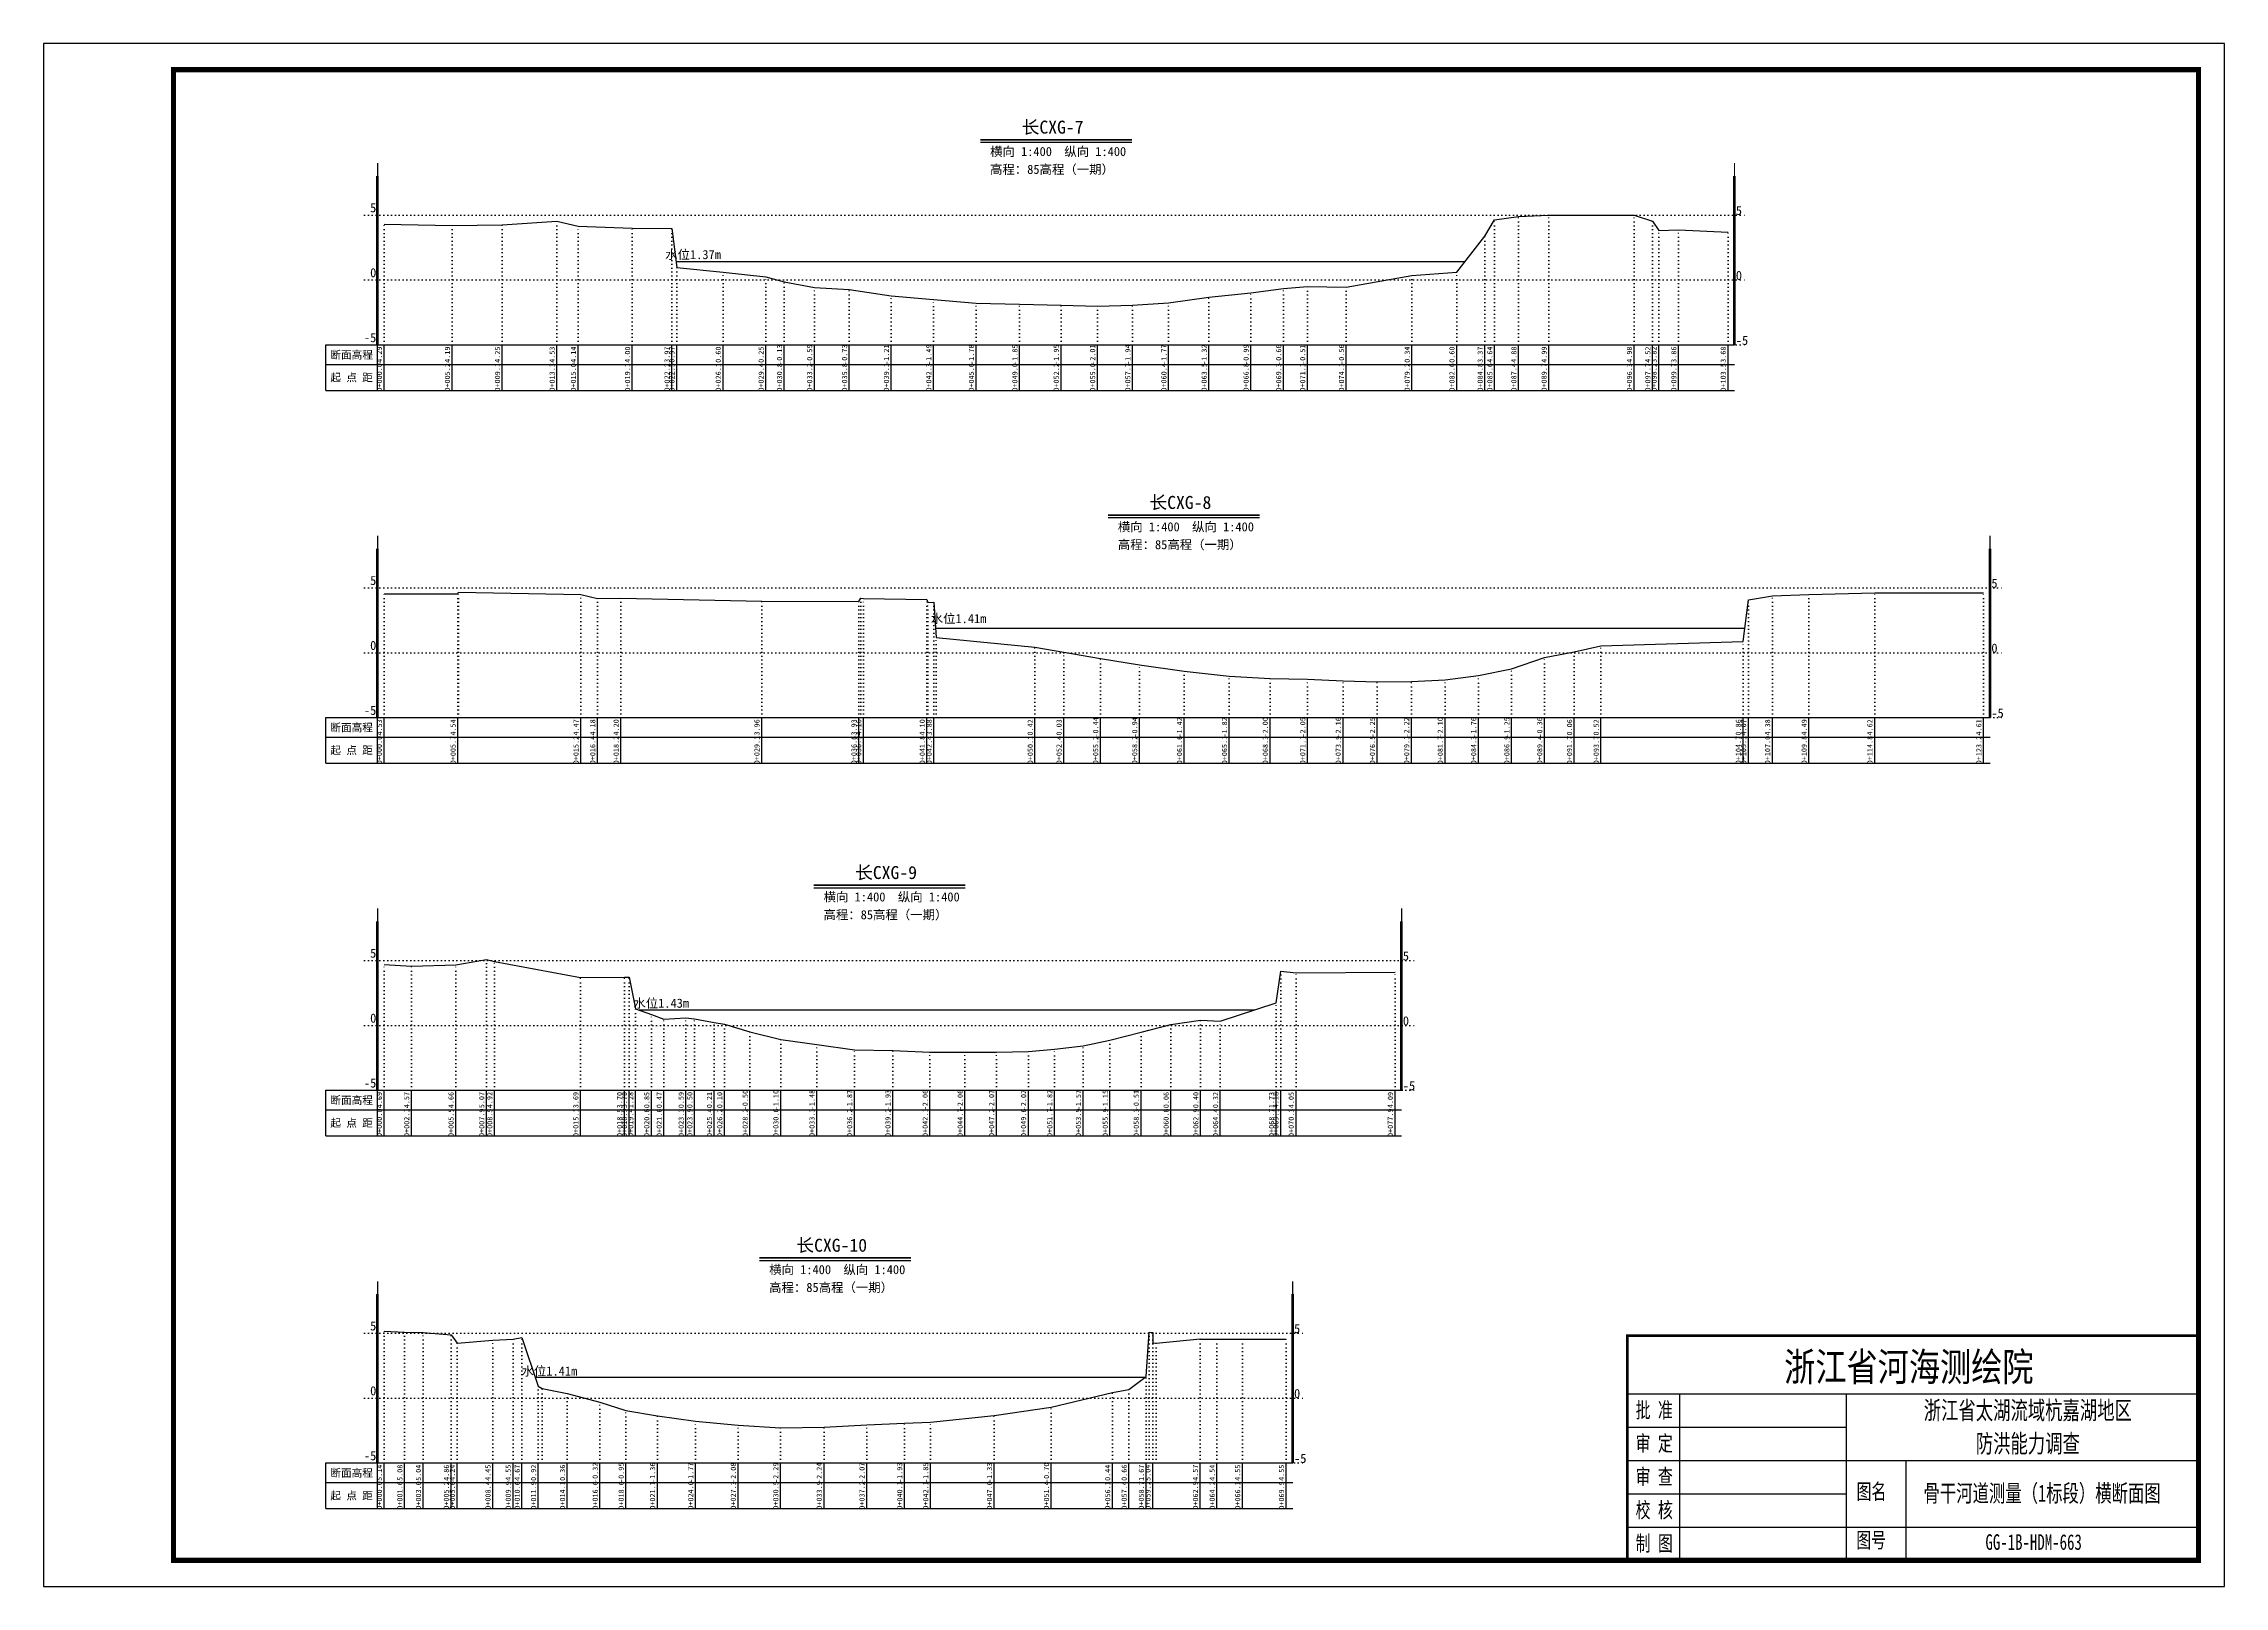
# Model space of a CAD drawing. Header units: millimetres. Extents: x 519117 to 521788, y 3371934 to 3372232.
# Drawn here: x 520017.2 to 520437.2, y 3371934.3 to 3372231.3 of the extents above; entities that cross this region are included whole.
import ezdxf
from ezdxf.enums import TextEntityAlignment as Align

# ---------------------------------------------------------------- set-up
doc = ezdxf.new("R2010")
doc.units = ezdxf.units.MM
doc.header["$LTSCALE"] = 0.4
doc.header["$MEASUREMENT"] = 0
doc.linetypes.add('X4', pattern=[1.6, 0, -1.6])
for name, color, linetype in [('DMX', 1, 'Continuous'), ('TEXT', 7, 'Continuous'), ('zdm1', 5, 'Continuous'), ('ZDMT5', 3, 'Continuous'), ('图层1', 4, 'Continuous'), ('图框', 7, 'Continuous'), ('断面名称', 5, 'Continuous'), ('比例尺', 3, 'Continuous')]:
    doc.layers.add(name, color=color, linetype=linetype)
doc.styles.add('HDM', font='仿宋_GB2312.ttf')
doc.styles.add('tk2', font='SimSun.ttf', dxfattribs={"width": 0.8})

msp = doc.modelspace()

# ---------------------------------------------------------------- linework, layer by layer
at = {"lineweight": 100, "const_width": 0.5}
msp.add_lwpolyline([(520432.23, 3371982.56), (520322.23, 3371982.56), (520322.23, 3371939.28), (520432.23, 3371939.28), (520432.23, 3371982.56)], dxfattribs=at)
at = {"layer": 'DMX', "linetype": 'Continuous', "flags": 128}
for points in [[(520082.8, 3372196.5), (520095.9, 3372196.25), (520105.55, 3372196.4), (520116.08, 3372197.1), (520120.18, 3372196.13), (520130.6, 3372195.78), (520138.2, 3372195.7), (520139.15, 3372188.2), (520148.08, 3372187.28), (520156.33, 3372186.4), (520159.88, 3372185.45), (520165.68, 3372184.3), (520172.4, 3372183.95), (520180.45, 3372182.75), (520188.63, 3372182.05), (520196.83, 3372181.33), (520205.2, 3372181.15), (520213.18, 3372180.9), (520220.18, 3372180.75), (520226.95, 3372180.93), (520233.9, 3372181.35), (520241.65, 3372182.48), (520249.73, 3372183.3), (520256, 3372184.13), (520260.63, 3372184.5), (520268.1, 3372184.38), (520280.75, 3372186.63), (520289.38, 3372187.28), (520294.8, 3372194.2), (520296.68, 3372197.38), (520301.3, 3372197.98), (520307.13, 3372198.25), (520323.55, 3372198.23), (520327.1, 3372197.08), (520328.3, 3372195.33), (520332.1, 3372195.43), (520341.63, 3372194.98)], [(520082.8, 3372125.35), (520097, 3372125.38), (520097.13, 3372125.65), (520120.68, 3372125.2), (520123.9, 3372124.48), (520128.4, 3372124.53), (520155.53, 3372123.93), (520174.2, 3372123.85), (520174.6, 3372124.5), (520175.13, 3372124.43), (520187.35, 3372124.28), (520187.55, 3372123.7), (520188.7, 3372123.73), (520189.13, 3372116.98), (520208.15, 3372115.08), (520213.7, 3372114.1), (520220.75, 3372112.93), (520228.28, 3372111.68), (520236.9, 3372110.48), (520245.58, 3372109.48), (520253.43, 3372109.03), (520260.65, 3372108.9), (520267.48, 3372108.63), (520274.05, 3372108.4), (520280.65, 3372108.48), (520287.13, 3372108.78), (520293.55, 3372109.63), (520299.95, 3372110.9), (520306.28, 3372113.13), (520312.03, 3372114.18), (520317.15, 3372115.33), (520344.53, 3372116.18), (520345.55, 3372124.2), (520350.18, 3372124.98), (520357.2, 3372125.25), (520369.88, 3372125.58), (520390.85, 3372125.55)], [(520082.8, 3372054), (520088.08, 3372053.7), (520096.6, 3372053.93), (520102.53, 3372054.95), (520104.08, 3372054.58), (520120.65, 3372051.5), (520129.08, 3372051.53), (520130, 3372051.53), (520131.23, 3372045.48), (520134.3, 3372044.4), (520136.7, 3372043.45), (520140.93, 3372043.75), (520142.6, 3372043.53), (520146.38, 3372042.8), (520148.35, 3372042.53), (520153.25, 3372041.03), (520159.18, 3372039.53), (520166.13, 3372038.58), (520173.38, 3372037.6), (520180.75, 3372037.45), (520187.93, 3372037.13), (520194.65, 3372037.13), (520200.73, 3372037.1), (520206.88, 3372037.23), (520211.93, 3372037.73), (520217.43, 3372038.35), (520222.6, 3372039.4), (520228.58, 3372041), (520234.33, 3372042.43), (520240.05, 3372043.28), (520243.85, 3372043.08), (520254.63, 3372046.6), (520255.48, 3372052.73), (520258.43, 3372052.4), (520277.5, 3372052.5)], [(520082.8, 3371983.38), (520086.75, 3371983.23), (520090.33, 3371983.13), (520095.7, 3371982.68), (520096.85, 3371981.13), (520103.73, 3371981.65), (520107.63, 3371981.9), (520109.35, 3371982.2), (520112.5, 3371972.83), (520113.23, 3371972.38), (520118.08, 3371971.43), (520124.38, 3371969.73), (520129.38, 3371968.15), (520135.43, 3371967.13), (520142.78, 3371966.1), (520150.98, 3371965.33), (520159.15, 3371964.8), (520167.53, 3371964.93), (520175.75, 3371965.35), (520183.03, 3371965.7), (520188.03, 3371965.9), (520200.3, 3371967.2), (520211.28, 3371968.78), (520223.08, 3371971.63), (520226.25, 3371972.18), (520229.55, 3371974.7), (520230.15, 3371983.2), (520230.83, 3371983.13), (520230.83, 3371981.15), (520231.48, 3371981.08), (520239.98, 3371981.95), (520239.98, 3371981.9), (520243.2, 3371981.88), (520248.1, 3371981.9), (520256.55, 3371981.9)]]:
    msp.add_lwpolyline(points, dxfattribs=at)
at = {"layer": 'TEXT', "color": 0}
for p, q in [((520322.23, 3371971.36, 0), (520432.23, 3371971.36, 0)), ((520332.31, 3371971.36, 0), (520332.31, 3371945.7, 0)), ((520364.39, 3371971.36, 0), (520364.39, 3371945.7, 0)), ((520322.23, 3371964.95, 0), (520364.39, 3371964.95, 0)), ((520322.23, 3371958.53, 0), (520364.39, 3371958.53, 0)), ((520364.39, 3371958.53, 0), (520432.23, 3371958.53, 0)), ((520375.88, 3371958.53, 0), (520375.88, 3371939.28, 0)), ((520322.23, 3371952.11, 0), (520364.39, 3371952.11, 0)), ((520322.23, 3371945.7, 0), (520432.23, 3371945.7, 0)), ((520332.31, 3371945.7, 0), (520332.31, 3371939.28, 0)), ((520364.39, 3371945.7, 0), (520364.39, 3371939.28, 0))]:
    msp.add_line(p, q, dxfattribs=at)
at = {"layer": 'zdm1', "linetype": 'Continuous'}
for p, q in [((520081.43, 3372173.28), (520081.43, 3372205.78)), ((520081.68, 3372173.28), (520081.68, 3372205.78)), ((520342.75, 3372173.28), (520342.75, 3372205.78)), ((520343, 3372173.28), (520343, 3372205.78)), ((520071.55, 3372164.53), (520071.55, 3372173.28)), ((520071.55, 3372173.28), (520082.8, 3372173.28)), ((520081.55, 3372164.53), (520081.55, 3372173.28)), ((520082.8, 3372173.28), (520342.88, 3372173.28)), ((520071.55, 3372169.53), (520342.88, 3372169.53)), ((520071.55, 3372164.53), (520342.88, 3372164.53)), ((520081.43, 3372101.53), (520081.43, 3372134.03)), ((520081.68, 3372101.53), (520081.68, 3372134.03)), ((520391.98, 3372101.53), (520391.98, 3372134.03)), ((520392.23, 3372101.53), (520392.23, 3372134.03)), ((520071.55, 3372092.78), (520071.55, 3372101.53)), ((520071.55, 3372101.53), (520082.8, 3372101.53)), ((520081.55, 3372092.78), (520081.55, 3372101.53)), ((520082.8, 3372101.53), (520392.1, 3372101.53)), ((520071.55, 3372097.78), (520392.1, 3372097.78)), ((520071.55, 3372092.78), (520392.1, 3372092.78)), ((520081.43, 3372029.78), (520081.43, 3372062.28)), ((520081.68, 3372029.78), (520081.68, 3372062.28)), ((520278.63, 3372029.78), (520278.63, 3372062.28)), ((520278.88, 3372029.78), (520278.88, 3372062.28)), ((520071.55, 3372021.03), (520071.55, 3372029.78)), ((520071.55, 3372029.78), (520082.8, 3372029.78)), ((520081.55, 3372021.03), (520081.55, 3372029.78)), ((520082.8, 3372029.78), (520278.75, 3372029.78)), ((520071.55, 3372026.03), (520278.75, 3372026.03)), ((520071.55, 3372021.03), (520278.75, 3372021.03)), ((520081.43, 3371958.03), (520081.43, 3371990.53)), ((520081.68, 3371958.03), (520081.68, 3371990.53)), ((520257.68, 3371958.03), (520257.68, 3371990.53)), ((520257.93, 3371958.03), (520257.93, 3371990.53)), ((520071.55, 3371949.28), (520071.55, 3371958.03)), ((520071.55, 3371958.03), (520082.8, 3371958.03)), ((520081.55, 3371949.28), (520081.55, 3371958.03)), ((520082.8, 3371958.03), (520257.8, 3371958.03)), ((520071.55, 3371954.28), (520257.8, 3371954.28)), ((520071.55, 3371949.28), (520257.8, 3371949.28))]:
    msp.add_line(p, q, dxfattribs=at)
at = {"layer": 'zdm1', "linetype": 'X4'}
for p, q in [((520079.05, 3372198.28), (520345.38, 3372198.28)), ((520079.05, 3372185.78), (520345.38, 3372185.78)), ((520079.05, 3372173.28), (520345.38, 3372173.28)), ((520079.05, 3372126.53), (520394.6, 3372126.53)), ((520079.05, 3372114.03), (520394.6, 3372114.03)), ((520079.05, 3372101.53), (520394.6, 3372101.53)), ((520079.05, 3372054.78), (520281.25, 3372054.78)), ((520079.05, 3372042.28), (520281.25, 3372042.28)), ((520079.05, 3372029.78), (520281.25, 3372029.78)), ((520079.05, 3371983.03), (520260.3, 3371983.03)), ((520079.05, 3371970.53), (520260.3, 3371970.53)), ((520079.05, 3371958.03), (520260.3, 3371958.03))]:
    msp.add_line(p, q, dxfattribs=at)
at = {"layer": 'zdm1', "linetype": 'Continuous', "flags": 128}
for points in [[(520081.55, 3372205.78, 0.25, 0.25, 0), (520081.55, 3372208.28, 0.25, 0.25, 0)], [(520342.88, 3372205.78, 0.25, 0.25, 0), (520342.88, 3372208.28, 0.25, 0.25, 0)], [(520081.55, 3372200.78, 0.25, 0.25, 0), (520081.55, 3372203.28, 0.25, 0.25, 0)], [(520342.88, 3372200.78, 0.25, 0.25, 0), (520342.88, 3372203.28, 0.25, 0.25, 0)], [(520081.55, 3372195.78, 0.25, 0.25, 0), (520081.55, 3372198.28, 0.25, 0.25, 0)], [(520342.88, 3372195.78, 0.25, 0.25, 0), (520342.88, 3372198.28, 0.25, 0.25, 0)], [(520081.55, 3372190.78, 0.25, 0.25, 0), (520081.55, 3372193.28, 0.25, 0.25, 0)], [(520342.88, 3372190.78, 0.25, 0.25, 0), (520342.88, 3372193.28, 0.25, 0.25, 0)], [(520081.55, 3372185.78, 0.25, 0.25, 0), (520081.55, 3372188.28, 0.25, 0.25, 0)], [(520342.88, 3372185.78, 0.25, 0.25, 0), (520342.88, 3372188.28, 0.25, 0.25, 0)], [(520081.55, 3372180.78, 0.25, 0.25, 0), (520081.55, 3372183.28, 0.25, 0.25, 0)], [(520342.88, 3372180.78, 0.25, 0.25, 0), (520342.88, 3372183.28, 0.25, 0.25, 0)], [(520081.55, 3372175.78, 0.25, 0.25, 0), (520081.55, 3372178.28, 0.25, 0.25, 0)], [(520342.88, 3372175.78, 0.25, 0.25, 0), (520342.88, 3372178.28, 0.25, 0.25, 0)], [(520081.55, 3372134.03, 0.25, 0.25, 0), (520081.55, 3372136.53, 0.25, 0.25, 0)], [(520392.1, 3372134.03, 0.25, 0.25, 0), (520392.1, 3372136.53, 0.25, 0.25, 0)], [(520081.55, 3372129.03, 0.25, 0.25, 0), (520081.55, 3372131.53, 0.25, 0.25, 0)], [(520392.1, 3372129.03, 0.25, 0.25, 0), (520392.1, 3372131.53, 0.25, 0.25, 0)], [(520081.55, 3372124.03, 0.25, 0.25, 0), (520081.55, 3372126.53, 0.25, 0.25, 0)], [(520392.1, 3372124.03, 0.25, 0.25, 0), (520392.1, 3372126.53, 0.25, 0.25, 0)], [(520081.55, 3372119.03, 0.25, 0.25, 0), (520081.55, 3372121.53, 0.25, 0.25, 0)], [(520392.1, 3372119.03, 0.25, 0.25, 0), (520392.1, 3372121.53, 0.25, 0.25, 0)], [(520081.55, 3372114.03, 0.25, 0.25, 0), (520081.55, 3372116.53, 0.25, 0.25, 0)], [(520392.1, 3372114.03, 0.25, 0.25, 0), (520392.1, 3372116.53, 0.25, 0.25, 0)], [(520081.55, 3372109.03, 0.25, 0.25, 0), (520081.55, 3372111.53, 0.25, 0.25, 0)], [(520392.1, 3372109.03, 0.25, 0.25, 0), (520392.1, 3372111.53, 0.25, 0.25, 0)], [(520081.55, 3372104.03, 0.25, 0.25, 0), (520081.55, 3372106.53, 0.25, 0.25, 0)], [(520392.1, 3372104.03, 0.25, 0.25, 0), (520392.1, 3372106.53, 0.25, 0.25, 0)], [(520081.55, 3372062.28, 0.25, 0.25, 0), (520081.55, 3372064.78, 0.25, 0.25, 0)], [(520278.75, 3372062.28, 0.25, 0.25, 0), (520278.75, 3372064.78, 0.25, 0.25, 0)], [(520081.55, 3372057.28, 0.25, 0.25, 0), (520081.55, 3372059.78, 0.25, 0.25, 0)], [(520278.75, 3372057.28, 0.25, 0.25, 0), (520278.75, 3372059.78, 0.25, 0.25, 0)], [(520081.55, 3372052.28, 0.25, 0.25, 0), (520081.55, 3372054.78, 0.25, 0.25, 0)], [(520278.75, 3372052.28, 0.25, 0.25, 0), (520278.75, 3372054.78, 0.25, 0.25, 0)], [(520081.55, 3372047.28, 0.25, 0.25, 0), (520081.55, 3372049.78, 0.25, 0.25, 0)], [(520278.75, 3372047.28, 0.25, 0.25, 0), (520278.75, 3372049.78, 0.25, 0.25, 0)], [(520081.55, 3372042.28, 0.25, 0.25, 0), (520081.55, 3372044.78, 0.25, 0.25, 0)], [(520278.75, 3372042.28, 0.25, 0.25, 0), (520278.75, 3372044.78, 0.25, 0.25, 0)], [(520081.55, 3372037.28, 0.25, 0.25, 0), (520081.55, 3372039.78, 0.25, 0.25, 0)], [(520278.75, 3372037.28, 0.25, 0.25, 0), (520278.75, 3372039.78, 0.25, 0.25, 0)], [(520081.55, 3372032.28, 0.25, 0.25, 0), (520081.55, 3372034.78, 0.25, 0.25, 0)], [(520278.75, 3372032.28, 0.25, 0.25, 0), (520278.75, 3372034.78, 0.25, 0.25, 0)], [(520081.55, 3371990.53, 0.25, 0.25, 0), (520081.55, 3371993.03, 0.25, 0.25, 0)], [(520257.8, 3371990.53, 0.25, 0.25, 0), (520257.8, 3371993.03, 0.25, 0.25, 0)], [(520081.55, 3371985.53, 0.25, 0.25, 0), (520081.55, 3371988.03, 0.25, 0.25, 0)], [(520257.8, 3371985.53, 0.25, 0.25, 0), (520257.8, 3371988.03, 0.25, 0.25, 0)], [(520081.55, 3371980.53, 0.25, 0.25, 0), (520081.55, 3371983.03, 0.25, 0.25, 0)], [(520257.8, 3371980.53, 0.25, 0.25, 0), (520257.8, 3371983.03, 0.25, 0.25, 0)], [(520081.55, 3371975.53, 0.25, 0.25, 0), (520081.55, 3371978.03, 0.25, 0.25, 0)], [(520257.8, 3371975.53, 0.25, 0.25, 0), (520257.8, 3371978.03, 0.25, 0.25, 0)], [(520081.55, 3371970.53, 0.25, 0.25, 0), (520081.55, 3371973.03, 0.25, 0.25, 0)], [(520257.8, 3371970.53, 0.25, 0.25, 0), (520257.8, 3371973.03, 0.25, 0.25, 0)], [(520081.55, 3371965.53, 0.25, 0.25, 0), (520081.55, 3371968.03, 0.25, 0.25, 0)], [(520257.8, 3371965.53, 0.25, 0.25, 0), (520257.8, 3371968.03, 0.25, 0.25, 0)], [(520081.55, 3371960.53, 0.25, 0.25, 0), (520081.55, 3371963.03, 0.25, 0.25, 0)], [(520257.8, 3371960.53, 0.25, 0.25, 0), (520257.8, 3371963.03, 0.25, 0.25, 0)]]:
    msp.add_lwpolyline(points, format="xyseb", dxfattribs=at)
at = {"layer": 'ZDMT5', "linetype": 'X4'}
for p, q in [((520116.08, 3372173.28), (520116.08, 3372197.1)), ((520296.68, 3372173.28), (520296.68, 3372197.38)), ((520301.3, 3372173.28), (520301.3, 3372197.98)), ((520307.13, 3372173.28), (520307.13, 3372198.25)), ((520323.55, 3372173.28), (520323.55, 3372198.23)), ((520327.1, 3372173.28), (520327.1, 3372197.08)), ((520082.8, 3372173.28), (520082.8, 3372196.5)), ((520095.9, 3372173.28), (520095.9, 3372196.25)), ((520105.55, 3372173.28), (520105.55, 3372196.4)), ((520120.18, 3372173.28), (520120.18, 3372196.13)), ((520130.6, 3372173.28), (520130.6, 3372195.78)), ((520138.2, 3372173.28), (520138.2, 3372195.7)), ((520294.8, 3372173.28), (520294.8, 3372194.2)), ((520328.3, 3372173.28), (520328.3, 3372195.33)), ((520332.1, 3372173.28), (520332.1, 3372195.43)), ((520341.63, 3372173.28), (520341.63, 3372194.98)), ((520139.15, 3372173.28), (520139.15, 3372188.2)), ((520148.08, 3372173.28), (520148.08, 3372187.28)), ((520156.33, 3372173.28), (520156.33, 3372186.4)), ((520159.88, 3372173.28), (520159.88, 3372185.45)), ((520165.68, 3372173.28), (520165.68, 3372184.3)), ((520260.63, 3372173.28), (520260.63, 3372184.5)), ((520268.1, 3372173.28), (520268.1, 3372184.38)), ((520280.75, 3372173.28), (520280.75, 3372186.63)), ((520289.38, 3372173.28), (520289.38, 3372187.28)), ((520172.4, 3372173.28), (520172.4, 3372183.95)), ((520180.45, 3372173.28), (520180.45, 3372182.75)), ((520188.63, 3372173.28), (520188.63, 3372182.05)), ((520196.83, 3372173.28), (520196.83, 3372181.33)), ((520205.2, 3372173.28), (520205.2, 3372181.15)), ((520213.18, 3372173.28), (520213.18, 3372180.9)), ((520220.18, 3372173.28), (520220.18, 3372180.75)), ((520226.95, 3372173.28), (520226.95, 3372180.93)), ((520233.9, 3372173.28), (520233.9, 3372181.35)), ((520241.65, 3372173.28), (520241.65, 3372182.48)), ((520249.73, 3372173.28), (520249.73, 3372183.3)), ((520256, 3372173.28), (520256, 3372184.13)), ((520097.13, 3372101.53), (520097.13, 3372125.65)), ((520369.88, 3372101.53), (520369.88, 3372125.58)), ((520390.85, 3372101.53), (520390.85, 3372125.55)), ((520082.8, 3372101.53), (520082.8, 3372125.35)), ((520097, 3372101.53), (520097, 3372125.38)), ((520120.68, 3372101.53), (520120.68, 3372125.2)), ((520123.9, 3372101.53), (520123.9, 3372124.48)), ((520128.4, 3372101.53), (520128.4, 3372124.53)), ((520155.53, 3372101.53), (520155.53, 3372123.93)), ((520174.2, 3372101.53), (520174.2, 3372123.85)), ((520174.6, 3372101.53), (520174.6, 3372124.5)), ((520175.13, 3372101.53), (520175.13, 3372124.43)), ((520187.35, 3372101.53), (520187.35, 3372124.28)), ((520187.55, 3372101.53), (520187.55, 3372123.7)), ((520188.7, 3372101.53), (520188.7, 3372123.73)), ((520345.55, 3372101.53), (520345.55, 3372124.2)), ((520350.18, 3372101.53), (520350.18, 3372124.98)), ((520357.2, 3372101.53), (520357.2, 3372125.25)), ((520189.13, 3372101.53), (520189.13, 3372116.98)), ((520208.15, 3372101.53), (520208.15, 3372115.08)), ((520213.7, 3372101.53), (520213.7, 3372114.1)), ((520220.75, 3372101.53), (520220.75, 3372112.93)), ((520306.28, 3372101.53), (520306.28, 3372113.13)), ((520312.03, 3372101.53), (520312.03, 3372114.18)), ((520317.15, 3372101.53), (520317.15, 3372115.33)), ((520344.53, 3372101.53), (520344.53, 3372116.18)), ((520228.28, 3372101.53), (520228.28, 3372111.68)), ((520236.9, 3372101.53), (520236.9, 3372110.48)), ((520245.58, 3372101.53), (520245.58, 3372109.48)), ((520253.43, 3372101.53), (520253.43, 3372109.03)), ((520260.65, 3372101.53), (520260.65, 3372108.9)), ((520267.48, 3372101.53), (520267.48, 3372108.63)), ((520287.13, 3372101.53), (520287.13, 3372108.78)), ((520293.55, 3372101.53), (520293.55, 3372109.63)), ((520299.95, 3372101.53), (520299.95, 3372110.9)), ((520274.05, 3372101.53), (520274.05, 3372108.4)), ((520280.65, 3372101.53), (520280.65, 3372108.48)), ((520082.8, 3372029.78), (520082.8, 3372054)), ((520102.53, 3372029.78), (520102.53, 3372054.95)), ((520104.08, 3372029.78), (520104.08, 3372054.58)), ((520088.08, 3372029.78), (520088.08, 3372053.7)), ((520096.6, 3372029.78), (520096.6, 3372053.93)), ((520120.65, 3372029.78), (520120.65, 3372051.5)), ((520129.08, 3372029.78), (520129.08, 3372051.53)), ((520130, 3372029.78), (520130, 3372051.53)), ((520255.48, 3372029.78), (520255.48, 3372052.73)), ((520258.43, 3372029.78), (520258.43, 3372052.4)), ((520277.5, 3372029.78), (520277.5, 3372052.5)), ((520254.63, 3372029.78), (520254.63, 3372046.6)), ((520131.23, 3372029.78), (520131.23, 3372045.48)), ((520134.3, 3372029.78), (520134.3, 3372044.4)), ((520136.7, 3372029.78), (520136.7, 3372043.45)), ((520140.93, 3372029.78), (520140.93, 3372043.75)), ((520142.6, 3372029.78), (520142.6, 3372043.53)), ((520146.38, 3372029.78), (520146.38, 3372042.8)), ((520148.35, 3372029.78), (520148.35, 3372042.53)), ((520234.33, 3372029.78), (520234.33, 3372042.43)), ((520240.05, 3372029.78), (520240.05, 3372043.28)), ((520243.85, 3372029.78), (520243.85, 3372043.08)), ((520153.25, 3372029.78), (520153.25, 3372041.03)), ((520159.18, 3372029.78), (520159.18, 3372039.53)), ((520166.13, 3372029.78), (520166.13, 3372038.58)), ((520173.38, 3372029.78), (520173.38, 3372037.6)), ((520180.75, 3372029.78), (520180.75, 3372037.45)), ((520206.88, 3372029.78), (520206.88, 3372037.23)), ((520211.93, 3372029.78), (520211.93, 3372037.73)), ((520217.43, 3372029.78), (520217.43, 3372038.35)), ((520222.6, 3372029.78), (520222.6, 3372039.4)), ((520228.58, 3372029.78), (520228.58, 3372041)), ((520187.93, 3372029.78), (520187.93, 3372037.13)), ((520194.65, 3372029.78), (520194.65, 3372037.13)), ((520200.73, 3372029.78), (520200.73, 3372037.1)), ((520082.8, 3371958.03), (520082.8, 3371983.38)), ((520086.75, 3371958.03), (520086.75, 3371983.23)), ((520090.33, 3371958.03), (520090.33, 3371983.13)), ((520095.7, 3371958.03), (520095.7, 3371982.68)), ((520230.15, 3371958.03), (520230.15, 3371983.2)), ((520230.83, 3371958.03), (520230.83, 3371983.13)), ((520096.85, 3371958.03), (520096.85, 3371981.13)), ((520103.73, 3371958.03), (520103.73, 3371981.65)), ((520107.63, 3371958.03), (520107.63, 3371981.9)), ((520109.35, 3371958.03), (520109.35, 3371982.2)), ((520230.83, 3371958.03), (520230.83, 3371981.15)), ((520231.48, 3371958.03), (520231.48, 3371981.08)), ((520239.98, 3371958.03), (520239.98, 3371981.95)), ((520239.98, 3371958.03), (520239.98, 3371981.9)), ((520243.2, 3371958.03), (520243.2, 3371981.88)), ((520248.1, 3371958.03), (520248.1, 3371981.9)), ((520256.55, 3371958.03), (520256.55, 3371981.9)), ((520229.55, 3371958.03), (520229.55, 3371974.7)), ((520112.5, 3371958.03), (520112.5, 3371972.83)), ((520113.23, 3371958.03), (520113.23, 3371972.38)), ((520118.08, 3371958.03), (520118.08, 3371971.43)), ((520223.08, 3371958.03), (520223.08, 3371971.63)), ((520226.25, 3371958.03), (520226.25, 3371972.18)), ((520124.38, 3371958.03), (520124.38, 3371969.73)), ((520129.38, 3371958.03), (520129.38, 3371968.15)), ((520135.43, 3371958.03), (520135.43, 3371967.13)), ((520142.78, 3371958.03), (520142.78, 3371966.1)), ((520188.03, 3371958.03), (520188.03, 3371965.9)), ((520200.3, 3371958.03), (520200.3, 3371967.2)), ((520211.28, 3371958.03), (520211.28, 3371968.78)), ((520150.98, 3371958.03), (520150.98, 3371965.33)), ((520159.15, 3371958.03), (520159.15, 3371964.8)), ((520167.53, 3371958.03), (520167.53, 3371964.93)), ((520175.75, 3371958.03), (520175.75, 3371965.35)), ((520183.03, 3371958.03), (520183.03, 3371965.7))]:
    msp.add_line(p, q, dxfattribs=at)
at = {"layer": 'ZDMT5', "linetype": 'Continuous'}
for p, q in [((520082.8, 3372164.53), (520082.8, 3372173.28)), ((520095.9, 3372164.53), (520095.9, 3372173.28)), ((520105.55, 3372164.53), (520105.55, 3372173.28)), ((520116.08, 3372164.53), (520116.08, 3372173.28)), ((520120.18, 3372164.53), (520120.18, 3372173.28)), ((520130.6, 3372164.53), (520130.6, 3372173.28)), ((520138.2, 3372164.53), (520138.2, 3372173.28)), ((520139.15, 3372164.53), (520139.15, 3372173.28)), ((520148.08, 3372164.53), (520148.08, 3372173.28)), ((520156.33, 3372164.53), (520156.33, 3372173.28)), ((520159.88, 3372164.53), (520159.88, 3372173.28)), ((520165.68, 3372164.53), (520165.68, 3372173.28)), ((520172.4, 3372164.53), (520172.4, 3372173.28)), ((520180.45, 3372164.53), (520180.45, 3372173.28)), ((520188.63, 3372164.53), (520188.63, 3372173.28)), ((520196.83, 3372164.53), (520196.83, 3372173.28)), ((520205.2, 3372164.53), (520205.2, 3372173.28)), ((520213.18, 3372164.53), (520213.18, 3372173.28)), ((520220.18, 3372164.53), (520220.18, 3372173.28)), ((520226.95, 3372164.53), (520226.95, 3372173.28)), ((520233.9, 3372164.53), (520233.9, 3372173.28)), ((520241.65, 3372164.53), (520241.65, 3372173.28)), ((520249.73, 3372164.53), (520249.73, 3372173.28)), ((520256, 3372164.53), (520256, 3372173.28)), ((520260.63, 3372164.53), (520260.63, 3372173.28)), ((520268.1, 3372164.53), (520268.1, 3372173.28)), ((520280.75, 3372164.53), (520280.75, 3372173.28)), ((520289.38, 3372164.53), (520289.38, 3372173.28)), ((520294.8, 3372164.53), (520294.8, 3372173.28)), ((520296.68, 3372164.53), (520296.68, 3372173.28)), ((520301.3, 3372164.53), (520301.3, 3372173.28)), ((520307.13, 3372164.53), (520307.13, 3372173.28)), ((520323.55, 3372164.53), (520323.55, 3372173.28)), ((520327.1, 3372164.53), (520327.1, 3372173.28)), ((520328.3, 3372164.53), (520328.3, 3372173.28)), ((520332.1, 3372164.53), (520332.1, 3372173.28)), ((520341.63, 3372164.53), (520341.63, 3372173.28)), ((520082.8, 3372092.78), (520082.8, 3372101.53)), ((520097, 3372092.78), (520097, 3372101.53)), ((520120.68, 3372092.78), (520120.68, 3372101.53)), ((520123.9, 3372092.78), (520123.9, 3372101.53)), ((520128.4, 3372092.78), (520128.4, 3372101.53)), ((520155.53, 3372092.78), (520155.53, 3372101.53)), ((520174.2, 3372092.78), (520174.2, 3372101.53)), ((520175.13, 3372092.78), (520175.13, 3372101.53)), ((520187.35, 3372092.78), (520187.35, 3372101.53)), ((520188.7, 3372092.78), (520188.7, 3372101.53)), ((520208.15, 3372092.78), (520208.15, 3372101.53)), ((520213.7, 3372092.78), (520213.7, 3372101.53)), ((520220.75, 3372092.78), (520220.75, 3372101.53)), ((520228.28, 3372092.78), (520228.28, 3372101.53)), ((520236.9, 3372092.78), (520236.9, 3372101.53)), ((520245.58, 3372092.78), (520245.58, 3372101.53)), ((520253.43, 3372092.78), (520253.43, 3372101.53)), ((520260.65, 3372092.78), (520260.65, 3372101.53)), ((520267.48, 3372092.78), (520267.48, 3372101.53)), ((520274.05, 3372092.78), (520274.05, 3372101.53)), ((520280.65, 3372092.78), (520280.65, 3372101.53)), ((520287.13, 3372092.78), (520287.13, 3372101.53)), ((520293.55, 3372092.78), (520293.55, 3372101.53)), ((520299.95, 3372092.78), (520299.95, 3372101.53)), ((520306.28, 3372092.78), (520306.28, 3372101.53)), ((520312.03, 3372092.78), (520312.03, 3372101.53)), ((520317.15, 3372092.78), (520317.15, 3372101.53)), ((520344.53, 3372092.78), (520344.53, 3372101.53)), ((520345.55, 3372092.78), (520345.55, 3372101.53)), ((520350.18, 3372092.78), (520350.18, 3372101.53)), ((520357.2, 3372092.78), (520357.2, 3372101.53)), ((520369.88, 3372092.78), (520369.88, 3372101.53)), ((520390.85, 3372092.78), (520390.85, 3372101.53)), ((520082.8, 3372021.03), (520082.8, 3372029.78)), ((520088.08, 3372021.03), (520088.08, 3372029.78)), ((520096.6, 3372021.03), (520096.6, 3372029.78)), ((520102.53, 3372021.03), (520102.53, 3372029.78)), ((520104.08, 3372021.03), (520104.08, 3372029.78)), ((520120.65, 3372021.03), (520120.65, 3372029.78)), ((520129.08, 3372021.03), (520129.08, 3372029.78)), ((520130, 3372021.03), (520130, 3372029.78)), ((520131.23, 3372021.03), (520131.23, 3372029.78)), ((520134.3, 3372021.03), (520134.3, 3372029.78)), ((520136.7, 3372021.03), (520136.7, 3372029.78)), ((520140.93, 3372021.03), (520140.93, 3372029.78)), ((520142.6, 3372021.03), (520142.6, 3372029.78)), ((520146.38, 3372021.03), (520146.38, 3372029.78)), ((520148.35, 3372021.03), (520148.35, 3372029.78)), ((520153.25, 3372021.03), (520153.25, 3372029.78)), ((520159.18, 3372021.03), (520159.18, 3372029.78)), ((520166.13, 3372021.03), (520166.13, 3372029.78)), ((520173.38, 3372021.03), (520173.38, 3372029.78)), ((520180.75, 3372021.03), (520180.75, 3372029.78)), ((520187.93, 3372021.03), (520187.93, 3372029.78)), ((520194.65, 3372021.03), (520194.65, 3372029.78)), ((520200.73, 3372021.03), (520200.73, 3372029.78)), ((520206.88, 3372021.03), (520206.88, 3372029.78)), ((520211.93, 3372021.03), (520211.93, 3372029.78)), ((520217.43, 3372021.03), (520217.43, 3372029.78)), ((520222.6, 3372021.03), (520222.6, 3372029.78)), ((520228.58, 3372021.03), (520228.58, 3372029.78)), ((520234.33, 3372021.03), (520234.33, 3372029.78)), ((520240.05, 3372021.03), (520240.05, 3372029.78)), ((520243.85, 3372021.03), (520243.85, 3372029.78)), ((520254.63, 3372021.03), (520254.63, 3372029.78)), ((520255.48, 3372021.03), (520255.48, 3372029.78)), ((520258.43, 3372021.03), (520258.43, 3372029.78)), ((520277.5, 3372021.03), (520277.5, 3372029.78)), ((520082.8, 3371949.28), (520082.8, 3371958.03)), ((520086.75, 3371949.28), (520086.75, 3371958.03)), ((520090.33, 3371949.28), (520090.33, 3371958.03)), ((520095.7, 3371949.28), (520095.7, 3371958.03)), ((520096.85, 3371949.28), (520096.85, 3371958.03)), ((520103.73, 3371949.28), (520103.73, 3371958.03)), ((520107.63, 3371949.28), (520107.63, 3371958.03)), ((520109.35, 3371949.28), (520109.35, 3371958.03)), ((520112.5, 3371949.28), (520112.5, 3371958.03)), ((520118.08, 3371949.28), (520118.08, 3371958.03)), ((520124.38, 3371949.28), (520124.38, 3371958.03)), ((520129.38, 3371949.28), (520129.38, 3371958.03)), ((520135.43, 3371949.28), (520135.43, 3371958.03)), ((520142.78, 3371949.28), (520142.78, 3371958.03)), ((520150.98, 3371949.28), (520150.98, 3371958.03)), ((520159.15, 3371949.28), (520159.15, 3371958.03)), ((520167.53, 3371949.28), (520167.53, 3371958.03)), ((520175.75, 3371949.28), (520175.75, 3371958.03)), ((520183.03, 3371949.28), (520183.03, 3371958.03)), ((520188.03, 3371949.28), (520188.03, 3371958.03)), ((520200.3, 3371949.28), (520200.3, 3371958.03)), ((520211.28, 3371949.28), (520211.28, 3371958.03)), ((520223.08, 3371949.28), (520223.08, 3371958.03)), ((520226.25, 3371949.28), (520226.25, 3371958.03)), ((520229.55, 3371949.28), (520229.55, 3371958.03)), ((520230.83, 3371949.28), (520230.83, 3371958.03)), ((520239.98, 3371949.28), (520239.98, 3371958.03)), ((520243.2, 3371949.28), (520243.2, 3371958.03)), ((520248.1, 3371949.28), (520248.1, 3371958.03)), ((520256.55, 3371949.28), (520256.55, 3371958.03))]:
    msp.add_line(p, q, dxfattribs=at)
at = {"layer": '图层1', "color": 6, "linetype": 'Continuous', "flags": 128}
for points in [[(520290.95, 3372189.29), (520139.01, 3372189.29)], [(520189.02, 3372118.75), (520344.85, 3372118.75)], [(520131.9, 3372045.24), (520250.46, 3372045.24)], [(520229.27, 3371974.49), (520111.94, 3371974.49)]]:
    msp.add_lwpolyline(points, dxfattribs=at)
at = {"layer": '图框', "flags": 128}
msp.add_lwpolyline([(520017.23, 3371934.28), (520437.23, 3371934.28), (520437.23, 3372231.28), (520017.23, 3372231.28)], close=True, dxfattribs=at)
at = {"layer": '图框', "const_width": 1, "flags": 128}
msp.add_lwpolyline([(520042.23, 3371939.28), (520432.23, 3371939.28), (520432.23, 3372226.28), (520042.23, 3372226.28)], close=True, dxfattribs=at)
at = {"layer": '比例尺', "color": 3, "linetype": 'Continuous', "lineweight": 40}
for p, q in [((520197.65, 3372212.78), (520226.78, 3372212.78)), ((520222.26, 3372140.53), (520251.39, 3372140.53)), ((520165.59, 3372069.28), (520194.71, 3372069.28)), ((520155.11, 3371997.53), (520184.24, 3371997.53))]:
    msp.add_line(p, q, dxfattribs=at)
at = {"layer": '比例尺', "color": 3, "linetype": 'Continuous'}
for p, q in [((520197.65, 3372212.28), (520226.78, 3372212.28)), ((520222.26, 3372140.03), (520251.39, 3372140.03)), ((520165.59, 3372068.78), (520194.71, 3372068.78)), ((520155.11, 3371997.03), (520184.24, 3371997.03))]:
    msp.add_line(p, q, dxfattribs=at)

# ---------------------------------------------------------------- texts
at = {"layer": 'TEXT', "color": 7, "ltscale": 8, "style": 'tk2'}
for tag, p, s, height, width in [('浙江省河海测绘院', (520352.45, 3371973.79, 0), '（单位名称）', 5.5, 0.8), ('批 准', (520323.84, 3371966.73, 0), '批准', 3, 0.7), ('审 定', (520323.84, 3371960.32, 0), '审定', 3, 0.7), ('审 查', (520323.84, 3371953.9, 0), '审 查', 3, 0.7), ('图名', (520366.38, 3371951.03, 0), '审查', 3, 0.7), ('校 核', (520323.84, 3371947.48, 0), '校 核', 3, 0.7), ('图号', (520366.33, 3371941.7, 0), '图号', 3, 0.7), ('制 图', (520323.84, 3371941.07, 0), '制 图', 3, 0.7)]:
    msp.add_attdef(tag, p, s, height=height, dxfattribs=dict(at, width=width))
at = {"layer": 'TEXT', "color": 0, "style": 'tk2', "width": 0.7}
for tag, text, height, p in [('浙江省太湖流域杭嘉湖地区', '浙江省太湖流域杭嘉湖地区', 3.5, (520399.37, 3371968.18, -206.67)), ('防洪能力调查', '防洪能力调查', 3.5, (520399.37, 3371961.78, -206.67)), ('骨干河道测量（1标段）横断面图', '骨干河道测量（1标段）横断面图', 3.3, (520402.12, 3371952.21, -206.67)), ('GG-1B-HDM-663', 'GG-1B-HDM-001', 3, (520400.49, 3371942.81, -206.67))]:
    msp.add_attdef(tag, text=text, height=height, dxfattribs=at).set_placement(p, align=Align.MIDDLE_CENTER)
at = {"layer": 'zdm1', "linetype": 'Continuous', "style": 'HDM'}
for s, p in [('5', (520081.3, 3372198.28)), ('0', (520081.3, 3372185.78)), ('-5', (520081.3, 3372173.28)), ('5', (520081.3, 3372126.53)), ('0', (520081.3, 3372114.03)), ('-5', (520081.3, 3372101.53)), ('5', (520081.3, 3372054.78)), ('0', (520081.3, 3372042.28)), ('-5', (520081.3, 3372029.78)), ('5', (520081.3, 3371983.03)), ('0', (520081.3, 3371970.53)), ('-5', (520081.3, 3371958.03))]:
    msp.add_text(s, height=1.75, dxfattribs=at).set_placement(p, align=Align.BOTTOM_RIGHT)
for s, p in [('5', (520343.13, 3372198.28)), ('0', (520343.13, 3372185.78)), ('-5', (520343.13, 3372173.28)), ('5', (520392.35, 3372126.53)), ('0', (520392.35, 3372114.03)), ('-5', (520392.35, 3372101.53)), ('5', (520279, 3372054.78)), ('0', (520279, 3372042.28)), ('-5', (520279, 3372029.78)), ('5', (520258.05, 3371983.03)), ('0', (520258.05, 3371970.53)), ('-5', (520258.05, 3371958.03))]:
    msp.add_text(s, height=1.75, dxfattribs=at).set_placement(p)
for s, p in [('断面高程', (520076.55, 3372171.4)), ('起 点 距', (520076.55, 3372167.03)), ('断面高程', (520076.55, 3372099.65)), ('起 点 距', (520076.55, 3372095.28)), ('断面高程', (520076.55, 3372027.9)), ('起 点 距', (520076.55, 3372023.53)), ('断面高程', (520076.55, 3371956.15)), ('起 点 距', (520076.55, 3371951.78))]:
    msp.add_text(s, height=1.5, dxfattribs=at).set_placement(p, align=Align.MIDDLE)
at = {"layer": 'ZDMT5', "linetype": 'Continuous', "style": 'HDM'}
for s, p in [('4.29', (520082.68, 3372171.4)), ('4.19', (520095.78, 3372171.4)), ('4.25', (520105.43, 3372171.4)), ('4.53', (520115.95, 3372171.4)), ('4.14', (520120.05, 3372171.4)), ('4.00', (520130.48, 3372171.4)), ('3.97', (520138.08, 3372171.4)), ('0.97', (520139.03, 3372171.4)), ('0.60', (520147.95, 3372171.4)), ('0.25', (520156.2, 3372171.4)), ('-0.13', (520159.75, 3372171.4)), ('-0.59', (520165.55, 3372171.4)), ('-0.73', (520172.28, 3372171.4)), ('-1.21', (520180.33, 3372171.4)), ('-1.49', (520188.5, 3372171.4)), ('-1.78', (520196.7, 3372171.4)), ('-1.85', (520205.08, 3372171.4)), ('-1.95', (520213.05, 3372171.4)), ('-2.01', (520220.05, 3372171.4)), ('-1.94', (520226.83, 3372171.4)), ('-1.77', (520233.78, 3372171.4)), ('-1.32', (520241.53, 3372171.4)), ('-0.99', (520249.6, 3372171.4)), ('-0.66', (520255.88, 3372171.4)), ('-0.51', (520260.5, 3372171.4)), ('-0.56', (520267.98, 3372171.4)), ('0.34', (520280.63, 3372171.4)), ('0.60', (520289.25, 3372171.4)), ('3.37', (520294.68, 3372171.4)), ('4.64', (520296.55, 3372171.4)), ('4.88', (520301.18, 3372171.4)), ('4.99', (520307, 3372171.4)), ('4.98', (520323.43, 3372171.4)), ('4.52', (520326.98, 3372171.4)), ('3.82', (520328.18, 3372171.4)), ('3.86', (520331.98, 3372171.4)), ('3.68', (520341.5, 3372171.4)), ('0+000.0', (520082.68, 3372167.03)), ('0+005.2', (520095.78, 3372167.03)), ('0+009.1', (520105.43, 3372167.03)), ('0+013.3', (520115.95, 3372167.03)), ('0+015.0', (520120.05, 3372167.03)), ('0+019.1', (520130.48, 3372167.03)), ('0+022.2', (520138.08, 3372167.03)), ('0+022.5', (520139.03, 3372167.03)), ('0+026.1', (520147.95, 3372167.03)), ('0+029.4', (520156.2, 3372167.03)), ('0+030.8', (520159.75, 3372167.03)), ('0+033.2', (520165.55, 3372167.03)), ('0+035.8', (520172.28, 3372167.03)), ('0+039.1', (520180.33, 3372167.03)), ('0+042.3', (520188.5, 3372167.03)), ('0+045.6', (520196.7, 3372167.03)), ('0+049.0', (520205.08, 3372167.03)), ('0+052.2', (520213.05, 3372167.03)), ('0+055.0', (520220.05, 3372167.03)), ('0+057.7', (520226.83, 3372167.03)), ('0+060.4', (520233.78, 3372167.03)), ('0+063.5', (520241.53, 3372167.03)), ('0+066.8', (520249.6, 3372167.03)), ('0+069.3', (520255.88, 3372167.03)), ('0+071.1', (520260.5, 3372167.03)), ('0+074.1', (520267.98, 3372167.03)), ('0+079.2', (520280.63, 3372167.03)), ('0+082.6', (520289.25, 3372167.03)), ('0+084.8', (520294.68, 3372167.03)), ('0+085.6', (520296.55, 3372167.03)), ('0+087.4', (520301.18, 3372167.03)), ('0+089.7', (520307, 3372167.03)), ('0+096.3', (520323.43, 3372167.03)), ('0+097.7', (520326.98, 3372167.03)), ('0+098.2', (520328.18, 3372167.03)), ('0+099.7', (520331.98, 3372167.03)), ('0+103.5', (520341.5, 3372167.03)), ('4.53', (520082.68, 3372099.65)), ('4.54', (520096.88, 3372099.65)), ('4.47', (520120.55, 3372099.65)), ('4.18', (520123.78, 3372099.65)), ('4.20', (520128.28, 3372099.65)), ('3.96', (520155.4, 3372099.65)), ('3.93', (520174.08, 3372099.65)), ('4.16', (520175, 3372099.65)), ('4.10', (520187.23, 3372099.65)), ('3.88', (520188.58, 3372099.65)), ('0.42', (520208.03, 3372099.65)), ('0.03', (520213.58, 3372099.65)), ('-0.44', (520220.63, 3372099.65)), ('-0.94', (520228.15, 3372099.65)), ('-1.42', (520236.78, 3372099.65)), ('-1.82', (520245.45, 3372099.65)), ('-2.00', (520253.3, 3372099.65)), ('-2.05', (520260.53, 3372099.65)), ('-2.16', (520267.35, 3372099.65)), ('-2.25', (520273.93, 3372099.65)), ('-2.22', (520280.53, 3372099.65)), ('-2.10', (520287, 3372099.65)), ('-1.76', (520293.43, 3372099.65)), ('-1.25', (520299.83, 3372099.65)), ('-0.36', (520306.15, 3372099.65)), ('0.06', (520311.9, 3372099.65)), ('0.52', (520317.03, 3372099.65)), ('0.86', (520344.4, 3372099.65)), ('4.07', (520345.43, 3372099.65)), ('4.38', (520350.05, 3372099.65)), ('4.49', (520357.08, 3372099.65)), ('4.62', (520369.75, 3372099.65)), ('4.61', (520390.73, 3372099.65)), ('0+000.0', (520082.68, 3372095.28)), ('0+005.7', (520096.88, 3372095.28)), ('0+015.2', (520120.55, 3372095.28)), ('0+016.4', (520123.78, 3372095.28)), ('0+018.2', (520128.28, 3372095.28)), ('0+029.1', (520155.4, 3372095.28)), ('0+036.6', (520174.08, 3372095.28)), ('0+036.9', (520175, 3372095.28)), ('0+041.8', (520187.23, 3372095.28)), ('0+042.4', (520188.58, 3372095.28)), ('0+050.1', (520208.03, 3372095.28)), ('0+052.4', (520213.58, 3372095.28)), ('0+055.2', (520220.63, 3372095.28)), ('0+058.2', (520228.15, 3372095.28)), ('0+061.6', (520236.78, 3372095.28)), ('0+065.1', (520245.45, 3372095.28)), ('0+068.3', (520253.3, 3372095.28)), ('0+071.1', (520260.53, 3372095.28)), ('0+073.9', (520267.35, 3372095.28)), ('0+076.5', (520273.93, 3372095.28)), ('0+079.1', (520280.53, 3372095.28)), ('0+081.7', (520287, 3372095.28)), ('0+084.3', (520293.43, 3372095.28)), ('0+086.9', (520299.83, 3372095.28)), ('0+089.4', (520306.15, 3372095.28)), ('0+091.7', (520311.9, 3372095.28)), ('0+093.7', (520317.03, 3372095.28)), ('0+104.7', (520344.4, 3372095.28)), ('0+105.1', (520345.43, 3372095.28)), ('0+107.0', (520350.05, 3372095.28)), ('0+109.8', (520357.08, 3372095.28)), ('0+114.8', (520369.75, 3372095.28)), ('0+123.2', (520390.73, 3372095.28)), ('4.69', (520082.68, 3372027.9)), ('4.57', (520087.95, 3372027.9)), ('4.66', (520096.48, 3372027.9)), ('5.07', (520102.4, 3372027.9)), ('4.92', (520103.95, 3372027.9)), ('3.69', (520120.53, 3372027.9)), ('3.70', (520128.95, 3372027.9)), ('3.70', (520129.88, 3372027.9)), ('1.28', (520131.1, 3372027.9)), ('0.85', (520134.18, 3372027.9)), ('0.47', (520136.58, 3372027.9)), ('0.59', (520140.8, 3372027.9)), ('0.50', (520142.48, 3372027.9)), ('0.21', (520146.25, 3372027.9)), ('0.10', (520148.23, 3372027.9)), ('-0.50', (520153.13, 3372027.9)), ('-1.10', (520159.05, 3372027.9)), ('-1.48', (520166, 3372027.9)), ('-1.87', (520173.25, 3372027.9)), ('-1.93', (520180.63, 3372027.9)), ('-2.06', (520187.8, 3372027.9)), ('-2.06', (520194.53, 3372027.9)), ('-2.07', (520200.6, 3372027.9)), ('-2.02', (520206.75, 3372027.9)), ('-1.82', (520211.8, 3372027.9)), ('-1.57', (520217.3, 3372027.9)), ('-1.15', (520222.48, 3372027.9)), ('-0.51', (520228.45, 3372027.9)), ('0.06', (520234.2, 3372027.9)), ('0.40', (520239.93, 3372027.9)), ('0.32', (520243.73, 3372027.9)), ('1.73', (520254.5, 3372027.9)), ('4.18', (520255.35, 3372027.9)), ('4.05', (520258.3, 3372027.9)), ('4.09', (520277.38, 3372027.9)), ('0+000.0', (520082.68, 3372023.53)), ('0+002.1', (520087.95, 3372023.53)), ('0+005.5', (520096.48, 3372023.53)), ('0+007.9', (520102.4, 3372023.53)), ('0+008.5', (520103.95, 3372023.53)), ('0+015.1', (520120.53, 3372023.53)), ('0+018.5', (520128.95, 3372023.53)), ('0+018.9', (520129.88, 3372023.53)), ('0+019.4', (520131.1, 3372023.53)), ('0+020.6', (520134.18, 3372023.53)), ('0+021.6', (520136.58, 3372023.53)), ('0+023.3', (520140.8, 3372023.53)), ('0+023.9', (520142.48, 3372023.53)), ('0+025.4', (520146.25, 3372023.53)), ('0+026.2', (520148.23, 3372023.53)), ('0+028.2', (520153.13, 3372023.53)), ('0+030.6', (520159.05, 3372023.53)), ('0+033.3', (520166, 3372023.53)), ('0+036.2', (520173.25, 3372023.53)), ('0+039.2', (520180.63, 3372023.53)), ('0+042.1', (520187.8, 3372023.53)), ('0+044.7', (520194.53, 3372023.53)), ('0+047.2', (520200.6, 3372023.53)), ('0+049.6', (520206.75, 3372023.53)), ('0+051.7', (520211.8, 3372023.53)), ('0+053.9', (520217.3, 3372023.53)), ('0+055.9', (520222.48, 3372023.53)), ('0+058.3', (520228.45, 3372023.53)), ('0+060.6', (520234.2, 3372023.53)), ('0+062.9', (520239.93, 3372023.53)), ('0+064.4', (520243.73, 3372023.53)), ('0+068.7', (520254.5, 3372023.53)), ('0+069.1', (520255.35, 3372023.53)), ('0+070.3', (520258.3, 3372023.53)), ('0+077.9', (520277.38, 3372023.53)), ('5.14', (520082.68, 3371956.15)), ('5.08', (520086.63, 3371956.15)), ('5.04', (520090.2, 3371956.15)), ('4.86', (520095.58, 3371956.15)), ('4.24', (520096.73, 3371956.15)), ('4.45', (520103.6, 3371956.15)), ('4.55', (520107.5, 3371956.15)), ('4.67', (520109.23, 3371956.15)), ('0.92', (520112.38, 3371956.15)), ('0.36', (520117.95, 3371956.15)), ('-0.32', (520124.25, 3371956.15)), ('-0.95', (520129.25, 3371956.15)), ('-1.36', (520135.3, 3371956.15)), ('-1.77', (520142.65, 3371956.15)), ('-2.08', (520150.85, 3371956.15)), ('-2.29', (520159.03, 3371956.15)), ('-2.24', (520167.4, 3371956.15)), ('-2.07', (520175.63, 3371956.15)), ('-1.93', (520182.9, 3371956.15)), ('-1.85', (520187.9, 3371956.15)), ('-1.33', (520200.18, 3371956.15)), ('-0.70', (520211.15, 3371956.15)), ('0.44', (520222.95, 3371956.15)), ('0.66', (520226.13, 3371956.15)), ('1.67', (520229.43, 3371956.15)), ('5.04', (520230.7, 3371956.15)), ('4.57', (520239.85, 3371956.15)), ('4.54', (520243.08, 3371956.15)), ('4.55', (520247.98, 3371956.15)), ('4.55', (520256.43, 3371956.15)), ('0+000.0', (520082.68, 3371951.78)), ('0+001.6', (520086.63, 3371951.78)), ('0+003.0', (520090.2, 3371951.78)), ('0+005.2', (520095.58, 3371951.78)), ('0+005.6', (520096.73, 3371951.78)), ('0+008.4', (520103.6, 3371951.78)), ('0+009.9', (520107.5, 3371951.78)), ('0+010.6', (520109.23, 3371951.78)), ('0+011.9', (520112.38, 3371951.78)), ('0+014.1', (520117.95, 3371951.78)), ('0+016.6', (520124.25, 3371951.78)), ('0+018.6', (520129.25, 3371951.78)), ('0+021.1', (520135.3, 3371951.78)), ('0+024.0', (520142.65, 3371951.78)), ('0+027.3', (520150.85, 3371951.78)), ('0+030.5', (520159.03, 3371951.78)), ('0+033.9', (520167.4, 3371951.78)), ('0+037.2', (520175.63, 3371951.78)), ('0+040.1', (520182.9, 3371951.78)), ('0+042.1', (520187.9, 3371951.78)), ('0+047.0', (520200.18, 3371951.78)), ('0+051.4', (520211.15, 3371951.78)), ('0+056.1', (520222.95, 3371951.78)), ('0+057.4', (520226.13, 3371951.78)), ('0+058.7', (520229.43, 3371951.78)), ('0+059.2', (520230.7, 3371951.78)), ('0+062.9', (520239.85, 3371951.78)), ('0+064.2', (520243.08, 3371951.78)), ('0+066.1', (520247.98, 3371951.78)), ('0+069.5', (520256.43, 3371951.78))]:
    msp.add_text(s, height=1, rotation=90, dxfattribs=at).set_placement(p, align=Align.BOTTOM_CENTER)
at = {"layer": '图层1', "color": 6, "linetype": 'Continuous', "style": 'HDM'}
for s, p in [('水位1.37m', (520142.3, 3372190.71)), ('水位1.41m', (520193.43, 3372120.63)), ('水位1.43m', (520136.17, 3372046.59)), ('水位1.41m', (520114.63, 3371975.77))]:
    msp.add_text(s, height=1.75, dxfattribs=at).set_placement(p, align=Align.MIDDLE)
at = {"layer": '断面名称', "color": 5, "linetype": 'Continuous', "style": 'HDM'}
for s, p in [('长CXG-7', (520211.55, 3372215.25)), ('长CXG-8', (520236.16, 3372143)), ('长CXG-9', (520179.48, 3372071.75)), ('长CXG-10', (520169.01, 3372000))]:
    msp.add_text(s, height=2.5, dxfattribs=at).set_placement(p, align=Align.MIDDLE)
at = {"layer": '比例尺', "color": 3, "linetype": 'Continuous', "style": 'HDM'}
for s, p in [('横向 1:400  纵向 1:400', (520225.72, 3372209.11)), ('高程：85高程（一期）', (520223.36, 3372205.68)), ('横向 1:400  纵向 1:400', (520250.33, 3372136.86)), ('高程：85高程（一期）', (520247.97, 3372133.43)), ('横向 1:400  纵向 1:400', (520193.66, 3372065.61)), ('高程：85高程（一期）', (520191.29, 3372062.18)), ('横向 1:400  纵向 1:400', (520183.18, 3371993.86)), ('高程：85高程（一期）', (520180.82, 3371990.43))]:
    msp.add_text(s, height=1.75, dxfattribs=at).set_placement(p, align=Align.BOTTOM_RIGHT)

doc.saveas('drawing.dxf')
